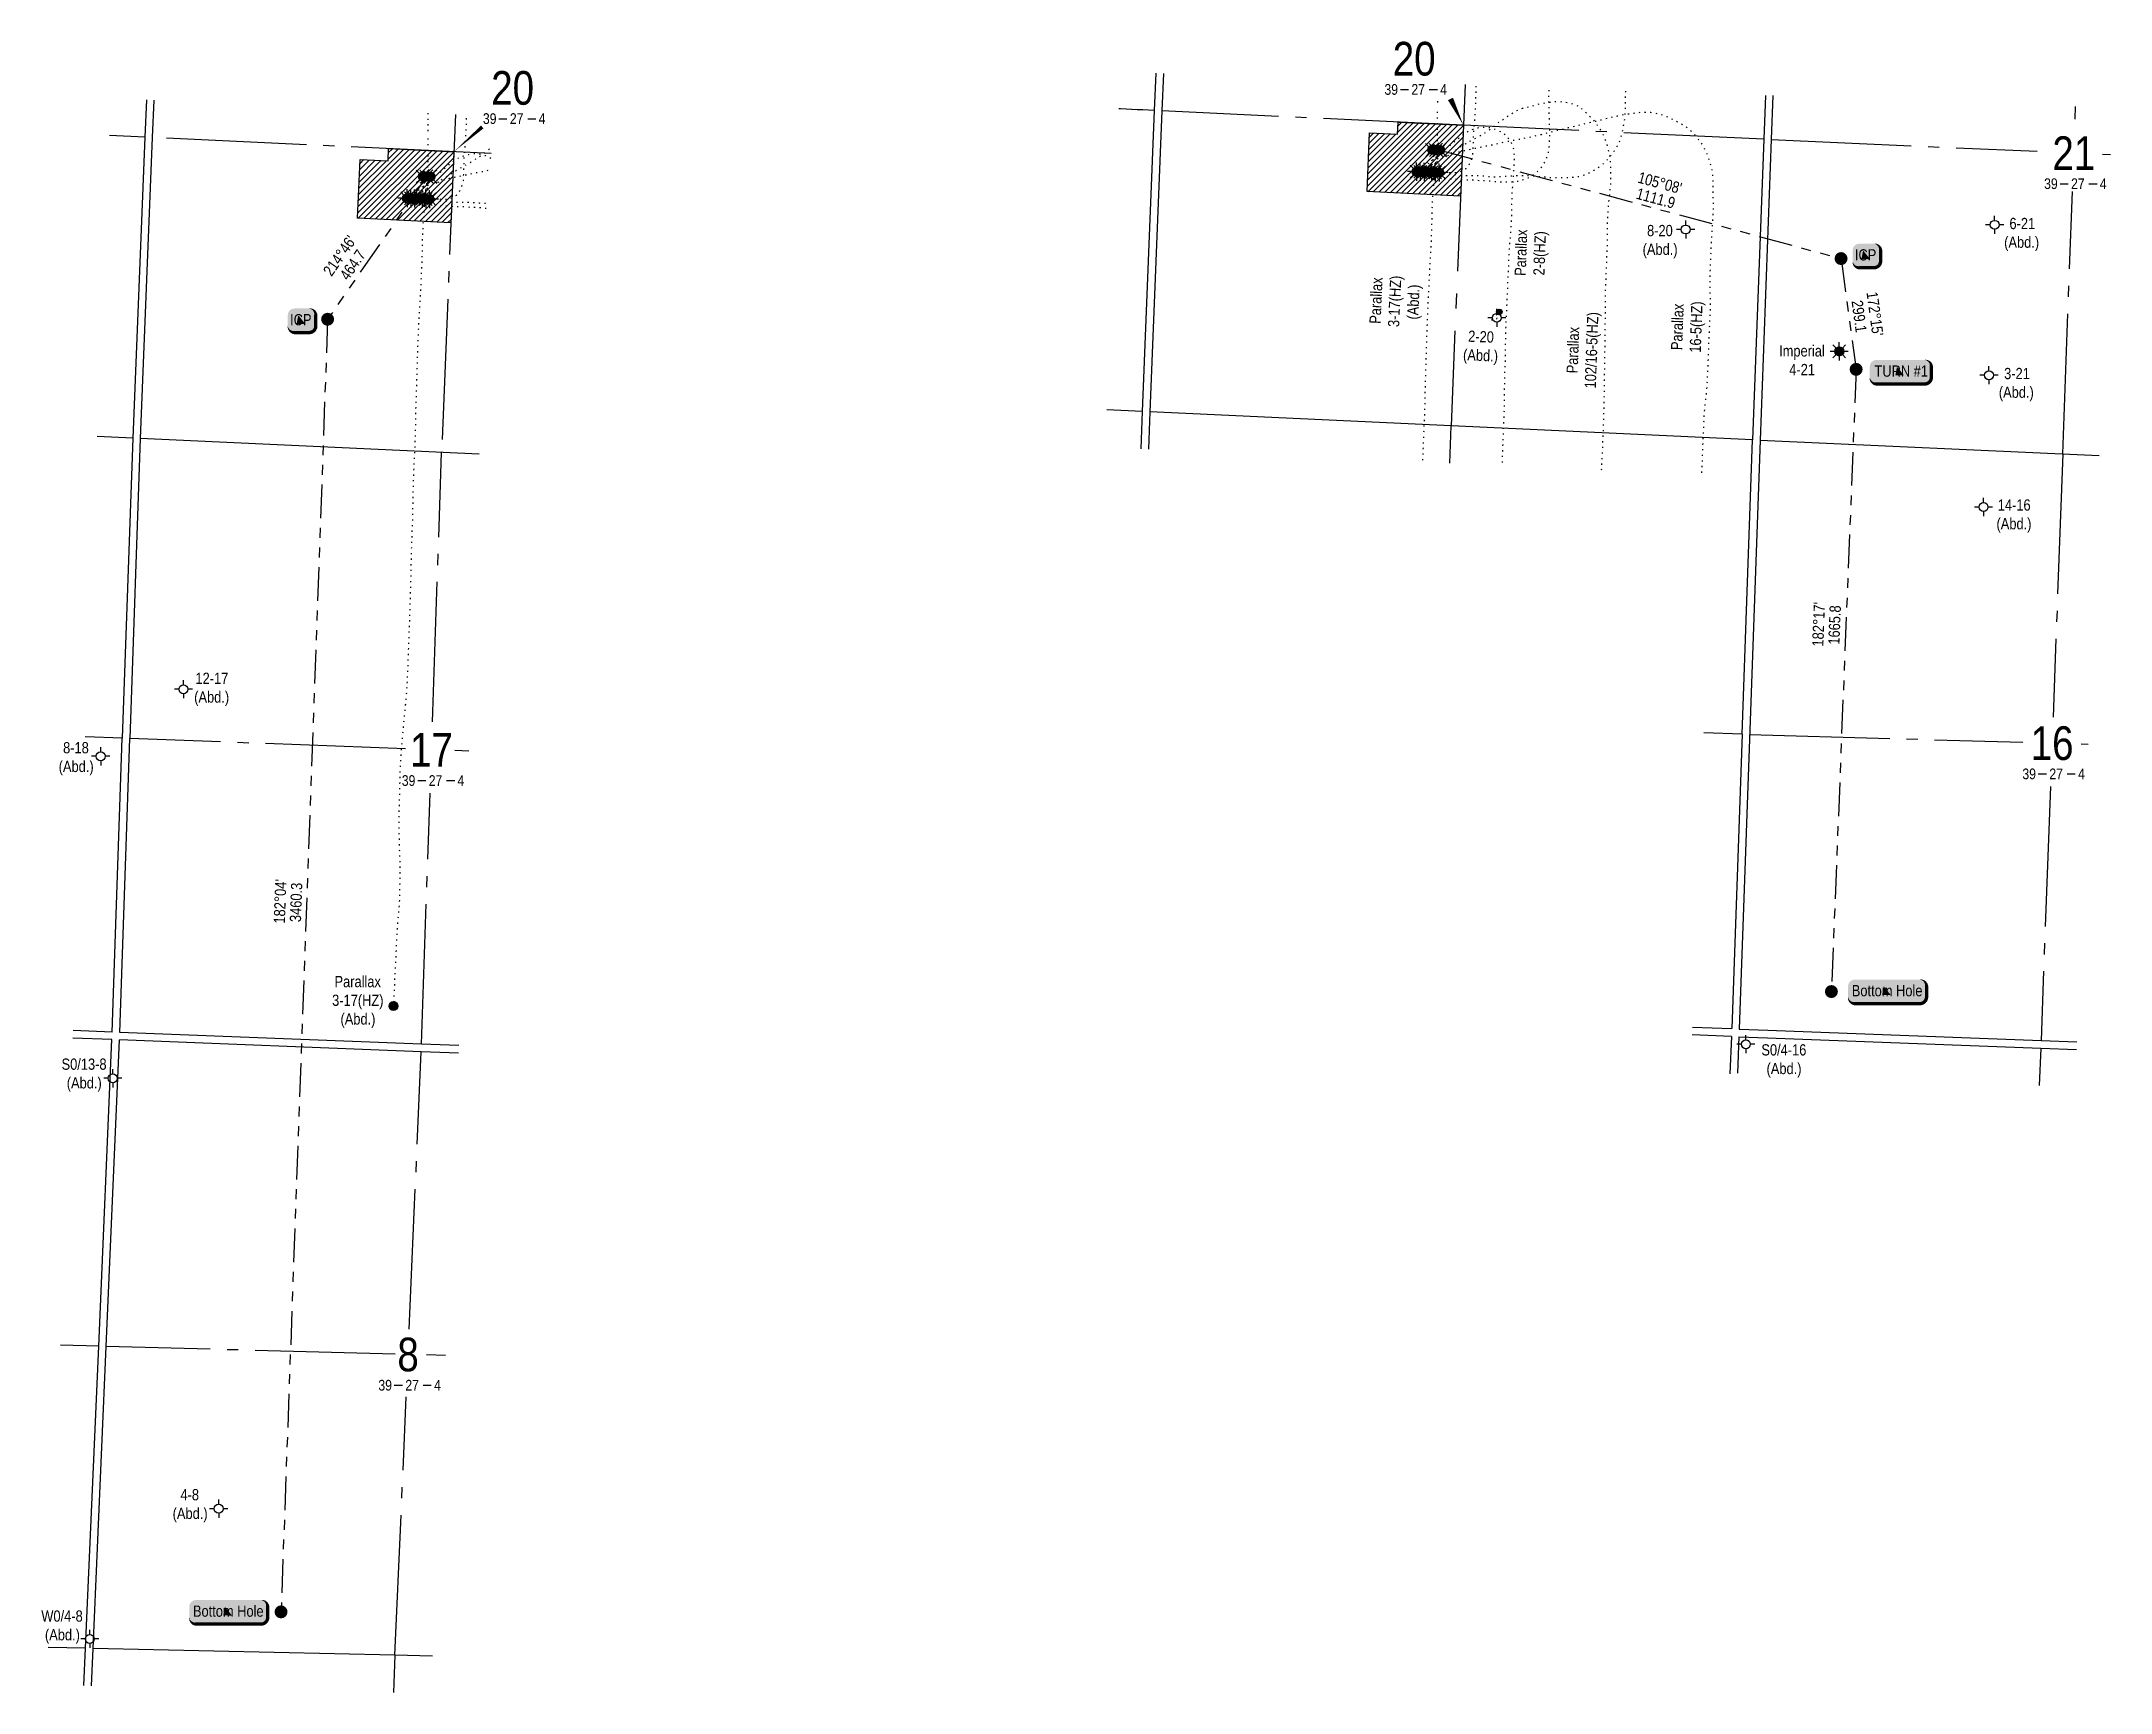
# Model space of a CAD drawing. Extents: x 301137 to 311962, y 5795932 to 5810027.
# Drawn here: x 305202 to 310738, y 5795932 to 5800349 of the extents above; entities that cross this region are included whole.
import ezdxf
from ezdxf.enums import TextEntityAlignment as Align

# ---------------------------------------------------------------- set-up
doc = ezdxf.new("R2010")
doc.units = 0
doc.header["$LTSCALE"] = 5
for name, pattern in [('0', [1, 1, 0]), ('foc-DOT', [1, 0.2, -0.8]), ('foc-DRILLPATH', [14.75, 6, -1.75, 1.75, -1.75, 1.75, -1.75]), ('foc-QUARTERLINE', [33, 25, -3, 2, -3])]:
    doc.linetypes.add(name, pattern=pattern)
for name, color, linetype in [('10', 1, 'Continuous'), ('9', 3, 'Continuous'), ('AS-DRILL', 8, 'foc-DOT'), ('AS-DRILL-T', 8, 'Continuous'), ('C-WS-S', 8, 'Continuous'), ('F-WS-S', 8, 'Continuous'), ('L-BD', 7, 'Continuous'), ('L-MON', 1, 'Continuous'), ('L-QSEC', 8, 'foc-QUARTERLINE'), ('L-SEC', 7, 'Continuous'), ('L-SECLBL', 7, 'Continuous'), ('L-SECQ', 8, 'foc-QUARTERLINE'), ('P-PDRILLPATH', 12, 'foc-DRILLPATH'), ('P-PROPOSED', 10, 'Continuous'), ('P-PROPOSED-EXISTING-H', 59, 'Continuous')]:
    doc.layers.add(name, color=color, linetype=linetype)
doc.styles.add('80', font='ARIALN.TTF', dxfattribs={"height": 10})
doc.styles.add('80L', font='ARIALN.TTF', dxfattribs={"height": 10})
doc.styles.add('SIMPLEX', font='ARIALN.TTF')

msp = doc.modelspace()

# ---------------------------------------------------------------- texts
at = {"layer": 'AS-DRILL-T', "insert": (308756.744, 5799632.342), "char_height": 29.99788, "attachment_point": 1, "rotation": 87.435578, "style": '80L'}
msp.add_mtext_dynamic_manual_height_columns('\\pi-38.019;Parallax\\P\\pi-44.383;3-17(HZ)\\P\\pi-22.099;(Abd.)', width=45.22278, gutter_width=50, heights=[0], dxfattribs=at)
at = {"layer": 'AS-DRILL-T', "insert": (306024.474, 5797849.015), "char_height": 29.99788, "attachment_point": 1, "style": '80L'}
msp.add_mtext_dynamic_manual_height_columns('\\pi-38.019;Parallax\\P\\pi-44.383;3-17(HZ)\\P\\pi-22.099;(Abd.)', width=45.22278, gutter_width=50, heights=[0], dxfattribs=at)
at = {"layer": 'F-WS-S', "char_height": 29.99788, "attachment_point": 1, "style": '80L'}
for s, insert in [('\\pi-17.554;8-20\\P\\pi-29.412;(Abd.)', (309515.663, 5799857.935)), ('\\pi-15.293;6-21\\P\\pi-29.412;(Abd.)', (310482.926, 5799876.909)), ('\\pi-42.928;Imperial\\P\\pi-15.713;4-21', (309894.327, 5799536.104)), ('\\pi-15.222;3-21\\P\\pi-29.412;(Abd.)', (310468.62, 5799475.544)), ('\\pi-25.985;14-16\\P\\pi-29.412;(Abd.)', (310462.368, 5799123.848)), ('\\pi-25.985;12-17\\P\\pi-29.412;(Abd.)', (305640.412, 5798660.271)), ('\\pi-17.626;8-18\\P\\pi-29.412;(Abd.)', (305277.913, 5798474.534)), ('\\pi-43.286;S0/4-16\\P\\pi-29.412;(Abd.)', (309847.185, 5797666.327)), ('\\pi-43.327;S0/13-8\\P\\pi-29.412;(Abd.)', (305299.532, 5797628.115)), ('\\pi-8.5613;4-8\\P\\pi-29.412;(Abd.)', (305582.821, 5796476.431)), ('\\pi-39.071;W0/4-8\\P\\pi-29.412;(Abd.)', (305241.125, 5796151.782))]:
    msp.add_mtext_dynamic_manual_height_columns(s, width=30.59579, gutter_width=50, heights=[0], dxfattribs=dict(at, insert=insert))
for s, width, insert, rotation in [('\\pi-45.332;Parallax\\P\\pi-42.345;2-8(HZ)', 30.59579, (309145, 5799767.623), 88.003886), ('\\pi-38.019;Parallax\\P\\pi-43.226;16-5(HZ)', 45.22278, (309563.355, 5799561.77), 88.003886), ('\\pi-26.869;Parallax\\P\\pi-65.523;102/16-5(HZ)', 67.52156, (309283.349, 5799488.48), 88.003886), ('\\pi-17.759;2-20\\P\\pi-29.412;(Abd.)', 30.59579, (309037.948, 5799574.898), 357.669757)]:
    msp.add_mtext_dynamic_manual_height_columns(s, width=width, gutter_width=50, heights=[0], dxfattribs=dict(at, insert=insert, rotation=rotation))
at = {"layer": 'L-BD', "char_height": 29.99788, "attachment_point": 1, "line_spacing_factor": 0.855, "style": '80L'}
for s, insert, width, rotation in [("\\pi-37.178;105°08' \\P\\pi-30.354;1111.9", (309514.999, 5799990.939), 39.16953, 344.871048), ("\\pi-38.539;214°46' \\P\\pi-22.404;464.7", (305975.859, 5799767.207), 39.16953, 55.238654), ("\\pi-37.178;172°15' \\P\\pi-19.754;299.1", (310119.821, 5799644.364), 39.16953, 277.743253), ("\\pi-37.178;182°17'\\P\\pi-30.354;1665.8 ", (309941.113, 5798768.012), 39.16953, 87.722575), ("\\pi-36.22;182°04'\\P\\pi-30.511;3460.3 ", (305824.965, 5798025.883), 41.0849, 87.93611)]:
    msp.add_mtext(s, dxfattribs=dict(at, insert=insert, width=width, rotation=rotation))

# ---------------------------------------------------------------- blocks, each defined once
blk = doc.blocks.new('GAS')
h = blk.add_hatch(color=255)
h.dxf.hatch_style = 1
edge = h.paths.add_edge_path()
edge.add_arc((0, 0), 0.9, 0, 360)
for p, q in [((-0.81, 0), (-1.62, 0)), ((-0.57, 0.57), (-1.14, 1.14)), ((0, 0.81), (0, 1.62)), ((0.57, 0.57), (1.14, 1.14)), ((1.62, 0), (0.81, 0)), ((-0.57, -0.57), (-1.14, -1.14)), ((0, -0.81), (0, -1.62)), ((1.14, -1.14), (0.57, -0.57))]:
    blk.add_line(p, q)
blk.add_circle((0, 0), 0.8)
blk = doc.blocks.new('WC')
at = {"layer": 'L-MON'}
h = blk.add_hatch(color=255, dxfattribs=at)
h.dxf.hatch_style = 1
edge = h.paths.add_edge_path()
edge.add_arc((0, 0), 0.9, 0, 360)
at = {"layer": 'L-MON', "color": 240, "flags": 128}
for points in [[(-0.62, 0.5), (-1.23, 1.12)], [(0.52, 0.61), (1.13, 1.21)], [(-1.18, -1.18), (-0.56, -0.57)], [(1.16, -1.18), (0.56, -0.57)]]:
    blk.add_lwpolyline(points, dxfattribs=at)
at = {"layer": 'L-MON', "color": 240}
for radius in [0.8, 0.373]:
    blk.add_circle((0, 0), radius, dxfattribs=at)
blk = doc.blocks.new('plbh')
at = {"layer": 'L-MON'}
h = blk.add_hatch(color=255, dxfattribs=at)
h.dxf.hatch_style = 1
edge = h.paths.add_edge_path()
edge.add_arc((0, 0), 1.16, 0, 360)
h = blk.add_hatch(color=256, dxfattribs=at)
h.dxf.hatch_style = 1
h.paths.add_polyline_path([(-0.96, 0, 1), (0.96, 0, 1)])
h.paths.add_polyline_path([(0.91, 0, -1), (-0.91, 0, -1)], flags=16)
h.paths.add_polyline_path([(0.45, 0, -1), (-0.45, 0, -1)], flags=0)
h = blk.add_hatch(color=256, dxfattribs=at)
h.dxf.hatch_style = 1
h.paths.add_polyline_path([(-0.45, 0, 1), (0.45, 0, 1)])
h.paths.add_polyline_path([(0.4, 0, -1), (-0.4, 0, -1)], flags=16)
at = {"layer": 'L-MON', "color": 240}
for radius in [0.96, 0.91, 0.45, 0.4]:
    blk.add_circle((0, 0), radius, dxfattribs=at)
blk = doc.blocks.new('L-SECLBL')
at = {"layer": '9', "color": 7}
for p, q in [((-5.1, -27.8), (-12.3, -27.8)), ((20.7, -27.8), (13.5, -27.8))]:
    blk.add_line(p, q, dxfattribs=at)
at = {"layer": '10', "color": 2, "style": 'SIMPLEX'}
blk.add_attdef('SEC', text='', height=30, dxfattribs=at).set_placement((0, 0), align=Align.MIDDLE)
at = {"layer": '10', "color": 5, "style": '80L'}
blk.add_attdef('TWP', text='', height=9.5, dxfattribs=at).set_placement((-14.4, -27.4), align=Align.MIDDLE_RIGHT)
blk.add_attdef('RGE', text='', height=9.5, dxfattribs=at).set_placement((3.6, -27.4), align=Align.MIDDLE_CENTER)
blk.add_attdef('MER', text='', height=9.5, dxfattribs=at).set_placement((23.2, -27.4), align=Align.MIDDLE_LEFT)
blk = doc.blocks.new('GABD')
for p, q in [((-0.81, 0), (-1.62, 0)), ((0, 0.81), (0, 1.62)), ((1.62, 0), (0.81, 0)), ((0, -0.81), (0, -1.62))]:
    blk.add_line(p, q)
blk.add_circle((0, 0), 0.8)
blk = doc.blocks.new('*U89')
h = blk.add_hatch(color=254)
edge = h.paths.add_edge_path()
edge.add_line((-29, -11.5), (29, -11.5))
edge.add_arc((29, -5.5), 6, 270, 360)
edge.add_line((35, -5.5), (35, 4))
edge.add_arc((29, 4), 6, 0, 90)
edge.add_line((29, 10), (-29, 10))
edge.add_arc((-29, 4), 6, 90, 180)
edge.add_line((-35, 4), (-35, -5.5))
edge.add_arc((-29, -5.5), 6, 180, 270)
at = {"color": 1, "flags": 128}
blk.add_lwpolyline([(-29, -11.5, 3, 3, 0), (29, -11.5, 3, 3, 0.414214), (35, -5.5, 3, 3, 0), (35, 4, 3, 0, 0.414214), (29, 10, 0, 0, 0), (-29, 10, 0, 0, 0.414214), (-35, 4, 0, 0, 0), (-35, -5.5, 0, 3, 0.414214)], format="xyseb", close=True, dxfattribs=at)
blk.add_lwpolyline([(-4.6, -3.7, 0, 10, 0), (0, 0, 5, 5, 0)], format="xyseb", dxfattribs=at)
at = {"color": 1, "style": '80'}
blk.add_attdef('ENTER_TEXT_001', (-36.7, -5), '', height=10, dxfattribs=at)
blk = doc.blocks.new('*U88')
h = blk.add_hatch(color=254)
edge = h.paths.add_edge_path()
edge.add_line((-6.5, -11.5), (6.5, -11.5))
edge.add_arc((6.5, -5.5), 6, 270, 360)
edge.add_line((12.5, -5.5), (12.5, 4))
edge.add_arc((6.5, 4), 6, 0, 90)
edge.add_line((6.5, 10), (-6.5, 10))
edge.add_arc((-6.5, 4), 6, 90, 180)
edge.add_line((-12.5, 4), (-12.5, -5.5))
edge.add_arc((-6.5, -5.5), 6, 180, 270)
at = {"color": 1, "flags": 128}
blk.add_lwpolyline([(-6.5, -11.5, 3, 3, 0), (6.5, -11.5, 3, 3, 0.414214), (12.5, -5.5, 3, 3, 0), (12.5, 4, 3, 0, 0.414214), (6.5, 10, 0, 0, 0), (-6.5, 10, 0, 0, 0.414214), (-12.5, 4, 0, 0, 0), (-12.5, -5.5, 0, 3, 0.414214)], format="xyseb", close=True, dxfattribs=at)
blk.add_lwpolyline([(-4.6, -3.7, 0, 10, 0), (0, 0, 5, 5, 0)], format="xyseb", dxfattribs=at)
at = {"color": 1, "style": '80'}
blk.add_attdef('ENTER_TEXT_001', (-36.7, -5), '', height=10, dxfattribs=at)
blk = doc.blocks.new('*U90')
h = blk.add_hatch(color=254)
edge = h.paths.add_edge_path()
edge.add_line((-21.5, -11.5), (21.5, -11.5))
edge.add_arc((21.5, -5.5), 6, 270, 360)
edge.add_line((27.5, -5.5), (27.5, 4))
edge.add_arc((21.5, 4), 6, 0, 90)
edge.add_line((21.5, 10), (-21.5, 10))
edge.add_arc((-21.5, 4), 6, 90, 180)
edge.add_line((-27.5, 4), (-27.5, -5.5))
edge.add_arc((-21.5, -5.5), 6, 180, 270)
at = {"color": 1, "flags": 128}
blk.add_lwpolyline([(-21.5, -11.5, 3, 3, 0), (21.5, -11.5, 3, 3, 0.414214), (27.5, -5.5, 3, 3, 0), (27.5, 4, 3, 0, 0.414214), (21.5, 10, 0, 0, 0), (-21.5, 10, 0, 0, 0.414214), (-27.5, 4, 0, 0, 0), (-27.5, -5.5, 0, 3, 0.414214)], format="xyseb", close=True, dxfattribs=at)
blk.add_lwpolyline([(-4.6, -3.7, 0, 10, 0), (0, 0, 5, 5, 0)], format="xyseb", dxfattribs=at)
at = {"color": 1, "style": '80'}
blk.add_attdef('ENTER_TEXT_001', (-36.7, -5), '', height=10, dxfattribs=at)
blk = doc.blocks.new('BH-Existing')
at = {"layer": 'AS-DRILL-T'}
h = blk.add_hatch(color=256, dxfattribs=at)
h.dxf.hatch_style = 1
edge = h.paths.add_edge_path()
edge.add_arc((0, 0), 0.5, 0, 360)
blk.add_circle((0, 0), 0.5, dxfattribs=at)

# ---------------------------------------------------------------- hatches: boundary and pattern name
at = {"layer": 'F-WS-S'}
h = msp.add_hatch(color=256, dxfattribs=at)
h.dxf.hatch_style = 1
edge = h.paths.add_edge_path()
edge.add_arc((306144.232, 5797768.384), 12, 0, 360)
at = {"layer": 'P-PROPOSED-EXISTING-H'}
h = msp.add_hatch(dxfattribs=at)
h.set_pattern_fill('ANSI31', color=256, scale=3.499752)
h.set_pattern_definition([(45, (3418.15, -5308.802), (-7.857167858, 7.857167858), [])])
h.paths.add_polyline_path([(308755.611, 5800104.404), (308830.523, 5800100.87), (308831.844, 5800133.34), (309006.637, 5800125.093), (308998.911, 5799935.264), (308749.207, 5799947.046)])
h = msp.add_hatch(dxfattribs=at)
h.set_pattern_fill('ANSI31', color=256, scale=3.499752)
h.set_pattern_definition([(45, (717.203, -5380.026), (-7.857167858, 7.857167858), [])])
h.paths.add_polyline_path([(306054.664, 5800033.18), (306129.576, 5800029.646), (306130.897, 5800062.117), (306305.69, 5800053.869), (306297.965, 5799864.04), (306048.26, 5799875.822)])

# ---------------------------------------------------------------- linework, layer by layer
at = {"ltscale": 3, "flags": 128}
msp.add_lwpolyline([(309752.413, 5798495.394), (309780.271, 5799283.165)], dxfattribs=at)
at = {"layer": 'AS-DRILL', "ltscale": 3, "flags": 128}
for points in [[(308891.447, 5800000.261), (308891.355, 5800000.205), (308891.18, 5800000.091), (308891.028, 5800000.047), (308890.828, 5800000.035), (308890.644, 5799999.953), (308890.437, 5799999.781), (308890.23, 5799999.609), (308890.403, 5799999.672), (308890.934, 5799999.941), (308891.496, 5800000.239), (308892.097, 5800000.506), (308892.76, 5800000.559), (308892.882, 5800000.605), (308893.056, 5800000.718), (308892.898, 5800000.524), (308892.395, 5800000.193), (308891.974, 5799999.93), (308891.668, 5799999.782), (308891.403, 5799999.662), (308891.108, 5799999.544), (308890.844, 5799999.444), (308890.591, 5799999.354), (308890.386, 5799999.242), (308890.325, 5799999.225), (308890.45, 5799999.34), (308890.606, 5799999.494), (308890.773, 5799999.667), (308890.815, 5799999.716), (308891.28, 5800000.098), (308892.097, 5800000.766), (308892.966, 5800001.472), (308893.307, 5800001.749), (308894.975, 5800002.924), (308897.154, 5800004.128), (308899.715, 5800005.378), (308902.565, 5800006.837), (308905.647, 5800008.606), (308909.001, 5800010.675), (308912.644, 5800012.963), (308916.655, 5800015.466), (308920.816, 5800018.194), (308925.205, 5800021.133), (308929.773, 5800024.044), (308934.515, 5800027.029), (308939.372, 5800030.16), (308944.481, 5800033.33), (308950.43, 5800036.757), (308956.934, 5800040.533), (308963.246, 5800044.277), (308969.558, 5800048), (308976.277, 5800052.158), (308983.477, 5800056.596), (308991.179, 5800061.326), (308999.043, 5800066.349), (309006.572, 5800071.235), (309013.34, 5800075.63), (309020.182, 5800079.613), (309027.938, 5800083.68), (309036.416, 5800088.268), (309045.545, 5800093.411), (309054.846, 5800098.838), (309063.911, 5800104.364), (309072.573, 5800110.096), (309080.629, 5800115.931), (309088.404, 5800121.979), (309095.988, 5800128.033), (309103.72, 5800134.012), (309111.381, 5800139.474), (309118.916, 5800144.54), (309126.377, 5800149.489), (309133.839, 5800154.467), (309139.911, 5800158.45), (309141.204, 5800159.28), (309148.835, 5800163.452), (309156.798, 5800166.939), (309165.145, 5800170.002), (309174.009, 5800172.474), (309183.29, 5800174.619), (309192.438, 5800176.929), (309201.341, 5800179.389), (309210.419, 5800181.712), (309220.054, 5800183.683), (309229.988, 5800185.362), (309239.861, 5800186.793), (309249.761, 5800187.893), (309259.541, 5800188.217), (309269.422, 5800187.546), (309279.269, 5800186.296), (309288.831, 5800184.658), (309298.374, 5800182.269), (309307.773, 5800178.785), (309316.286, 5800174.156), (309323.88, 5800168.552), (309330.587, 5800162.523), (309336.474, 5800157.036), (309342.052, 5800151.822), (309347.892, 5800145.888), (309353.799, 5800139.129), (309359.468, 5800131.91), (309364.931, 5800124.55), (309370.235, 5800116.945), (309375.521, 5800108.39), (309380.427, 5800098.829), (309384.81, 5800088.709), (309388.594, 5800078.602), (309391.765, 5800068.45), (309394.428, 5800058.107), (309396.468, 5800048.19), (309398.013, 5800038.402), (309399.115, 5800028.321), (309399.79, 5800018.047), (309399.948, 5800012.917), (309399.997, 5800009.603), (309400.02, 5800007.921), (309400.107, 5800002.764), (309400.237, 5799997.455), (309400.414, 5799992.044), (309400.54, 5799986.635), (309400.422, 5799975.542), (309399.779, 5799964.34), (309398.68, 5799952.485), (309397.333, 5799939.929), (309395.781, 5799926.491), (309394.265, 5799912.18), (309393.105, 5799896.755), (309392.687, 5799888.716), (309392.259, 5799880.407), (309391.81, 5799871.829), (309391.43, 5799863.238), (309391.233, 5799854.459), (309391.206, 5799845.674), (309391.247, 5799836.586), (309391.298, 5799827.487), (309391.305, 5799818.281), (309391.172, 5799809.099), (309390.9, 5799799.703), (309390.575, 5799790.46), (309390.214, 5799781.067), (309390.016, 5799776.322), (309389.817, 5799771.526), (309389.422, 5799762.045), (309389.011, 5799752.645), (309388.608, 5799743.224), (309388.261, 5799733.671), (309387.902, 5799721.817), (309386.779, 5799693.651), (309385.907, 5799674.382), (309385.615, 5799655.09), (309385.741, 5799635.991), (309385.763, 5799616.797), (309385.547, 5799597.411), (309385.353, 5799578.316), (309385.193, 5799559.328), (309384.905, 5799540.136), (309384.597, 5799520.945), (309384.274, 5799501.644), (309384.056, 5799482.449), (309383.804, 5799463.155), (309383.57, 5799444.061), (309383.395, 5799424.964), (309383.113, 5799405.662), (309382.612, 5799386.668), (309382.046, 5799367.787), (309381.48, 5799348.395), (309380.908, 5799329.104), (309380.377, 5799310.112), (309379.745, 5799290.823), (309378.995, 5799271.839), (309378.173, 5799252.558), (309377.255, 5799233.381), (309376.344, 5799214.403), (309375.744, 5799201.87)], [(308921.59, 5799999.071), (308921.592, 5799999.121), (308921.532, 5799999.133), (308921.41, 5799999.088), (308921.28, 5799999.073), (308921.163, 5799999.148), (308921.074, 5799999.182), (308920.914, 5799999.178), (308920.683, 5799999.167), (308920.505, 5799999.214), (308920.375, 5799999.229), (308920.073, 5799999.171), (308919.983, 5799999.185), (308920.198, 5799999.306), (308920.54, 5799999.333), (308920.877, 5799999.269), (308921.209, 5799999.306), (308921.452, 5799999.387), (308921.647, 5799999.489), (308921.739, 5799999.555), (308921.926, 5799999.718), (308922.04, 5799999.824), (308922.072, 5799999.873), (308922.123, 5799999.911), (308922.217, 5800000.007), (308922.302, 5800000.124), (308922.397, 5800000.24), (308922.481, 5800000.357), (308922.566, 5800000.484), (308922.576, 5800000.473), (308922.377, 5800000.241), (308922.054, 5799999.933), (308921.898, 5799999.789), (308921.576, 5799999.482), (308921.288, 5799999.293), (308921.068, 5799999.282), (308920.851, 5799999.371), (308920.751, 5799999.354), (308920.814, 5799999.202), (308920.868, 5799999.03), (308920.842, 5799998.88), (308920.766, 5799998.743), (308920.835, 5799998.701), (308921.151, 5799998.858), (308921.52, 5799999.074), (308921.818, 5799999.282), (308922.008, 5799999.515), (308922.048, 5799999.773), (308922.03, 5800000.074), (308921.982, 5800000.387), (308921.927, 5800000.519), (308921.864, 5800000.441), (308921.917, 5800000.259), (308922.071, 5800000.093), (308922.237, 5799999.996), (308922.395, 5799999.95), (308922.545, 5799999.944), (308922.634, 5799999.92), (308922.64, 5799999.81), (308922.635, 5799999.69), (308922.703, 5799999.647), (308922.653, 5799999.629), (308922.392, 5799999.61), (308922.12, 5799999.58), (308921.96, 5799999.567), (308921.877, 5799999.5), (308921.854, 5799999.421), (308921.892, 5799999.379), (308922.091, 5799999.351), (308922.131, 5799999.35), (308922.856, 5799999.451), (308924.064, 5799999.634), (308925.343, 5799999.833), (308925.605, 5799999.883), (308927.456, 5800000.13), (308929.517, 5800000.369), (308931.796, 5800000.569), (308934.438, 5800000.565), (308937.351, 5800000.34), (308940.533, 5800000.084), (308944.064, 5799999.784), (308948.061, 5799999.386), (308952.448, 5799998.982), (308957.14, 5799998.687), (308961.951, 5799998.627), (308966.537, 5799998.686), (308971.036, 5799998.578), (308975.685, 5799998.234), (308980.44, 5799998.026), (308985.48, 5799998.177), (308990.736, 5799998.75), (308995.904, 5799999.867), (309000.866, 5800001.592), (309005.585, 5800003.767), (309009.927, 5800006.278), (309013.975, 5800009.18), (309017.563, 5800012.621), (309020.332, 5800016.354), (309022.631, 5800020.316), (309024.749, 5800024.545), (309026.649, 5800028.823), (309028.44, 5800033.356), (309030.038, 5800038.106), (309031.338, 5800043.138), (309032.156, 5800048.15), (309032.371, 5800050.553), (309032.525, 5800052.928), (309032.647, 5800055.495), (309032.75, 5800058.364), (309032.88, 5800061.641), (309033.085, 5800065.325), (309033.314, 5800069.349), (309033.513, 5800073.624), (309033.671, 5800078.111), (309033.786, 5800082.81), (309033.885, 5800087.85), (309033.982, 5800092.829), (309034.14, 5800098.337), (309034.382, 5800103.961), (309034.722, 5800110.032), (309035.143, 5800116.12), (309035.694, 5800122.483), (309036.303, 5800129.013), (309036.904, 5800135.634), (309037.432, 5800142.398), (309037.919, 5800149.404), (309038.402, 5800156.56), (309038.869, 5800164.087), (309039.26, 5800171.687), (309039.555, 5800179.421), (309039.819, 5800187.366), (309040.122, 5800195.52), (309040.438, 5800203.783), (309040.727, 5800212.098), (309040.992, 5800220.583), (309041.216, 5800229.03), (309041.308, 5800232.809)], [(308931.365, 5799998.712), (308931.33, 5799998.573), (308931.331, 5799998.353), (308931.412, 5799998.13), (308931.482, 5799997.857), (308931.381, 5799997.591), (308931.158, 5799997.259), (308931.202, 5799996.357), (308931.279, 5799996.014), (308931.246, 5799995.945), (308931.264, 5799995.894), (308931.419, 5799995.768), (308931.553, 5799995.603), (308931.678, 5799995.497), (308931.836, 5799995.431), (308931.896, 5799995.429), (308931.877, 5799995.209), (308931.684, 5799994.867), (308931.484, 5799994.624), (308931.295, 5799994.412), (308931.171, 5799994.307), (308931.078, 5799994.23), (308930.909, 5799993.997), (308930.898, 5799993.967), (308930.593, 5799993.109), (308930.246, 5799991.651), (308930.133, 5799991.075), (308930, 5799989.99), (308929.967, 5799988.15), (308930.053, 5799986.265), (308930.13, 5799984.421), (308930.175, 5799982.778), (308930.192, 5799981.676), (308930.214, 5799981.225), (308930.258, 5799981.073), (308930.312, 5799980.911), (308930.385, 5799980.738), (308930.498, 5799980.573), (308930.611, 5799980.379), (308930.723, 5799980.174), (308930.826, 5799979.99), (308930.949, 5799979.815), (308931.073, 5799979.67), (308931.241, 5799979.603), (308931.251, 5799979.603), (308931.853, 5799979.649), (308932.989, 5799979.775), (308934.518, 5799979.984), (308936.372, 5799980.311), (308938.6, 5799980.724), (308941.136, 5799981.074), (308943.915, 5799981.264), (308946.742, 5799981.383), (308949.561, 5799981.571), (308952.74, 5799981.726), (308956.523, 5799981.737), (308960.926, 5799981.483), (308965.866, 5799981.147), (308971.031, 5799980.933), (308976.561, 5799980.815), (308982.786, 5799980.589), (308989.623, 5799980.129), (308996.708, 5799979.628), (309003.745, 5799979.18), (309010.531, 5799978.962), (309017.002, 5799978.867), (309023.334, 5799978.796), (309029.346, 5799978.739), (309035.427, 5799978.399), (309042.074, 5799977.706), (309049.343, 5799977.038), (309056.678, 5799976.768), (309063.771, 5799976.738), (309070.509, 5799976.562), (309077.26, 5799975.955), (309083.819, 5799975.056), (309090.29, 5799974.209), (309096.966, 5799973.475), (309103.715, 5799973.069), (309110.415, 5799973.204), (309117.031, 5799973.483), (309123.536, 5799973.496), (309129.918, 5799973.434), (309136.19, 5799973.627), (309142.571, 5799974.035), (309149.03, 5799974.66), (309155.496, 5799975.706), (309161.733, 5799977.311), (309167.585, 5799979.271), (309173.529, 5799981.538), (309179.646, 5799984.148), (309185.483, 5799986.99), (309190.878, 5799990.059), (309195.679, 5799993.312), (309200.155, 5799996.918), (309204.895, 5800001.143), (309209.7, 5800005.737), (309214.139, 5800010.435), (309218.246, 5800015.606), (309222.042, 5800021.531), (309225.533, 5800028.077), (309228.865, 5800035.141), (309231.655, 5800042.196), (309233.766, 5800049.277), (309235.276, 5800056.333), (309236.265, 5800062.878), (309236.617, 5800065.967), (309236.921, 5800069.087), (309237.173, 5800072.439), (309237.354, 5800076.005), (309237.45, 5800079.944), (309237.488, 5800084.195), (309237.561, 5800088.585), (309237.685, 5800093.244), (309237.789, 5800098.153), (309237.881, 5800103.263), (309237.903, 5800108.646), (309237.836, 5800114.293), (309237.673, 5800120.033), (309237.419, 5800126.028), (309237.142, 5800132.183), (309236.865, 5800138.578), (309236.606, 5800145.213), (309236.388, 5800152.097), (309236.19, 5800159.25), (309235.992, 5800166.383), (309235.767, 5800173.867), (309235.55, 5800181.541), (309235.391, 5800189.433), (309235.374, 5800197.339), (309235.499, 5800205.58), (309235.745, 5800213.826), (309236.1, 5800222.318), (309236.25, 5800225.717)], [(308941.483, 5799998.265), (308941.344, 5799998.301), (308941.306, 5799998.352), (308941.588, 5799998.411), (308941.91, 5799998.458), (308942.132, 5799998.5), (308942.347, 5799998.611), (308942.639, 5799998.67), (308943.067, 5799998.593), (308943.603, 5799998.482), (308944.107, 5799998.321), (308944.363, 5799998.221), (308944.428, 5799998.359), (308944.58, 5799998.653), (308944.731, 5799998.937), (308944.949, 5799999.139), (308945.063, 5799999.234), (308945.018, 5799999.366), (308945.017, 5799999.587), (308945.041, 5799999.696), (308945.116, 5799999.813), (308945.21, 5799999.909), (308945.262, 5799999.947), (308945.294, 5800000.006), (308945.318, 5800000.095), (308945.42, 5800000.151), (308945.43, 5800000.151), (308945.853, 5799999.984), (308946.804, 5799999.466), (308947.658, 5799999.062), (308948.31, 5799998.846), (308950.271, 5799998.328), (308952.617, 5799997.685), (308955.176, 5799996.833), (308957.958, 5799995.833), (308961.044, 5799994.92), (308964.52, 5799994.253), (308968.337, 5799993.842), (308972.348, 5799993.533), (308976.618, 5799993.214), (308981.136, 5799993.076), (308985.69, 5799993.096), (308990.129, 5799992.991), (308994.594, 5799992.534), (308999.395, 5799991.724), (309004.954, 5799991.074), (309011.452, 5799990.657), (309019.002, 5799990.279), (309027.265, 5799989.962), (309035.367, 5799989.862), (309042.733, 5799990.132), (309049.832, 5799990.221), (309057.296, 5799989.686), (309065.38, 5799988.896), (309074.119, 5799987.951), (309083.195, 5799987.172), (309091.968, 5799987.085), (309100.484, 5799987.59), (309109.551, 5799988.122), (309119.012, 5799988.479), (309128.227, 5799988.955), (309137.391, 5799989.634), (309146.543, 5799990.033), (309155.405, 5799990.183), (309163.656, 5799990.307), (309171.536, 5799990.426), (309179.059, 5799990.369), (309186.399, 5799989.979), (309193.974, 5799989.2), (309201.802, 5799988.26), (309209.841, 5799987.572), (309217.967, 5799987.091), (309226.081, 5799986.53), (309234.362, 5799985.642), (309243.216, 5799984.822), (309252.021, 5799984.544), (309260.498, 5799984.57), (309268.598, 5799984.68), (309276.633, 5799984.923), (309284.85, 5799985.208), (309293.079, 5799985.524), (309301.676, 5799986.075), (309310.259, 5799987.006), (309318.472, 5799988.433), (309326.126, 5799990.442), (309333.395, 5799993.077), (309340.543, 5799996.187), (309347.464, 5799999.626), (309353.917, 5800003.384), (309360.613, 5800007.473), (309367.497, 5800011.744), (309374.163, 5800016.344), (309380.332, 5800021.264), (309386.014, 5800026.533), (309391.15, 5800031.914), (309396.176, 5800037.56), (309401.288, 5800043.592), (309406.023, 5800049.71), (309410.348, 5800055.833), (309414.533, 5800062.213), (309418.52, 5800068.92), (309422.095, 5800075.814), (309425.351, 5800083.26), (309428.051, 5800090.799), (309430.294, 5800098.676), (309432.024, 5800106.263), (309433.417, 5800113.383), (309434.76, 5800120.285), (309435.496, 5800123.979), (309436.272, 5800127.901), (309437.092, 5800132.192), (309437.819, 5800136.666), (309438.468, 5800141.454), (309438.97, 5800146.297), (309439.35, 5800151.366), (309439.655, 5800156.548), (309439.908, 5800161.921), (309440.102, 5800167.338), (309440.243, 5800172.956), (309440.371, 5800178.715), (309440.495, 5800184.634), (309440.624, 5800190.433), (309440.743, 5800196.733), (309440.903, 5800203.312), (309441.06, 5800209.83), (309441.129, 5800216.402), (309441.131, 5800218.262)], [(306220.643, 5799927.847), (306220.645, 5799927.897), (306220.586, 5799927.91), (306220.464, 5799927.864), (306220.333, 5799927.85), (306220.216, 5799927.924), (306220.127, 5799927.958), (306219.967, 5799927.954), (306219.736, 5799927.943), (306219.558, 5799927.99), (306219.428, 5799928.005), (306219.126, 5799927.947), (306219.036, 5799927.961), (306219.251, 5799928.082), (306219.593, 5799928.109), (306219.93, 5799928.046), (306220.262, 5799928.083), (306220.505, 5799928.163), (306220.7, 5799928.265), (306220.792, 5799928.332), (306220.979, 5799928.495), (306221.093, 5799928.6), (306221.125, 5799928.649), (306221.177, 5799928.687), (306221.27, 5799928.783), (306221.355, 5799928.9), (306221.45, 5799929.016), (306221.534, 5799929.133), (306221.62, 5799929.26), (306221.629, 5799929.249), (306221.43, 5799929.017), (306221.107, 5799928.71), (306220.952, 5799928.566), (306220.629, 5799928.258), (306220.342, 5799928.069), (306220.121, 5799928.058), (306219.904, 5799928.147), (306219.804, 5799928.131), (306219.868, 5799927.978), (306219.921, 5799927.806), (306219.895, 5799927.657), (306219.82, 5799927.52), (306219.888, 5799927.477), (306220.204, 5799927.634), (306220.573, 5799927.85), (306220.872, 5799928.058), (306221.061, 5799928.291), (306221.101, 5799928.55), (306221.083, 5799928.851), (306221.035, 5799929.163), (306220.98, 5799929.295), (306220.917, 5799929.217), (306220.97, 5799929.035), (306221.124, 5799928.869), (306221.29, 5799928.772), (306221.448, 5799928.726), (306221.598, 5799928.72), (306221.687, 5799928.697), (306221.693, 5799928.586), (306221.688, 5799928.467), (306221.757, 5799928.424), (306221.706, 5799928.406), (306221.445, 5799928.386), (306221.174, 5799928.357), (306221.013, 5799928.343), (306220.93, 5799928.276), (306220.907, 5799928.197), (306220.945, 5799928.156), (306221.144, 5799928.128), (306221.184, 5799928.126), (306221.909, 5799928.228), (306223.117, 5799928.41), (306224.396, 5799928.61), (306224.658, 5799928.659), (306226.509, 5799928.906), (306228.57, 5799929.145), (306230.849, 5799929.345), (306233.491, 5799929.341), (306236.404, 5799929.116), (306239.586, 5799928.86), (306243.117, 5799928.56), (306247.114, 5799928.162), (306251.501, 5799927.759), (306256.193, 5799927.463), (306261.004, 5799927.403), (306265.59, 5799927.462), (306270.089, 5799927.354), (306274.738, 5799927.011), (306279.494, 5799926.803), (306284.533, 5799926.954), (306289.789, 5799927.527), (306294.957, 5799928.643), (306299.919, 5799930.369), (306304.638, 5799932.544), (306308.98, 5799935.054), (306313.028, 5799937.956), (306316.616, 5799941.397), (306319.386, 5799945.13), (306321.684, 5799949.092), (306323.802, 5799953.322), (306325.702, 5799957.6), (306327.493, 5799962.132), (306329.091, 5799966.882), (306330.391, 5799971.915), (306331.209, 5799976.926), (306331.425, 5799979.329), (306331.579, 5799981.705), (306331.7, 5799984.272), (306331.803, 5799987.14), (306331.933, 5799990.417), (306332.138, 5799994.101), (306332.367, 5799998.125), (306332.566, 5800002.4), (306332.724, 5800006.887), (306332.839, 5800011.586), (306332.938, 5800016.626), (306333.035, 5800021.606), (306333.193, 5800027.113), (306333.435, 5800032.738), (306333.775, 5800038.808), (306334.196, 5800044.896), (306334.747, 5800051.259), (306335.356, 5800057.79), (306335.958, 5800064.411), (306336.485, 5800071.174), (306336.972, 5800078.18), (306337.455, 5800085.336), (306337.923, 5800092.863), (306338.313, 5800100.463), (306338.609, 5800108.197), (306338.873, 5800116.142), (306339.175, 5800124.296), (306339.491, 5800132.559), (306339.78, 5800140.874), (306340.045, 5800149.359), (306340.124, 5800152.335)], [(306236.218, 5800157.239), (306236.197, 5800145.736), (306236.156, 5800126.733), (306236.043, 5800105.423)], [(308936.969, 5800160.444), (308936.877, 5800120.866), (308936.778, 5800101.664), (308936.143, 5800082.575), (308935.063, 5800063.602), (308933.675, 5800044.452), (308932.052, 5800025.422), (308930.231, 5800006.209), (308928.389, 5799987.197), (308926.674, 5799967.879), (308925.21, 5799948.832), (308923.906, 5799929.779), (308922.908, 5799910.613), (308922.286, 5799891.323), (308921.923, 5799872.022), (308920.906, 5799833.642), (308920.141, 5799815.058), (308919.292, 5799795.877), (308918.36, 5799776.598), (308917.336, 5799757.534), (308916.271, 5799738.461), (308915.211, 5799718.988), (308914.213, 5799699.822), (308913.198, 5799680.747), (308912.24, 5799661.57), (308911.385, 5799642.489), (308910.569, 5799623.116), (308909.859, 5799604.13), (308909.16, 5799584.942), (308908.475, 5799565.854), (308907.856, 5799546.664), (308907.29, 5799527.271), (308906.757, 5799507.977), (308905.486, 5799469.507), (308904.777, 5799450.32), (308904.245, 5799431.026), (308903.936, 5799411.833), (308903.615, 5799392.331), (308903.193, 5799373.042), (308902.664, 5799353.848), (308901.867, 5799334.465), (308900.066, 5799296.006), (308899.252, 5799276.923), (308898.479, 5799257.639), (308897.845, 5799238.559), (308897.417, 5799224.107)], [(308901.446, 5799999.856), (308901.484, 5799999.795), (308901.53, 5799999.703), (308901.547, 5799999.612), (308901.572, 5799999.501), (308901.422, 5799999.237), (308901.215, 5799998.814), (308901.333, 5799998.5), (308901.418, 5799998.626), (308901.183, 5799999.016), (308900.836, 5799999.36), (308900.578, 5799999.67), (308900.365, 5800000.089), (308900.063, 5800000.801), (308899.987, 5800001.665), (308900.356, 5800002.411), (308900.871, 5800003.011), (308901.018, 5800003.185), (308901.229, 5800003.477), (308901.369, 5800003.722), (308901.523, 5800004.086), (308901.568, 5800004.465), (308901.563, 5800004.575), (308901.466, 5800005.409), (308901.324, 5800006.646), (308901.312, 5800006.826), (308901.351, 5800008.846), (308901.734, 5800011.193), (308902.257, 5800013.544), (308902.942, 5800015.918), (308903.929, 5800018.371), (308905.276, 5800020.79), (308907.3, 5800023.141), (308910.11, 5800025.372), (308913.498, 5800027.29), (308917.35, 5800029.049), (308921.691, 5800030.768), (308926.559, 5800032.377), (308932.137, 5800034.008), (308938.275, 5800035.637), (308945.022, 5800037.442), (308952.372, 5800039.603), (308960.024, 5800042.043), (308968.183, 5800044.912), (308976.932, 5800048.269), (308986.442, 5800051.656), (308994.779, 5800053.969), (308997.163, 5800054.525), (309008.309, 5800057.016), (309019.051, 5800059.404), (309029.715, 5800061.584), (309040.357, 5800063.726), (309050.523, 5800065.966), (309060.896, 5800068.147), (309071.843, 5800070.137), (309083.133, 5800072.232), (309094.715, 5800074.847), (309106.308, 5800077.751), (309117.697, 5800080.323), (309128.567, 5800082.395), (309139.455, 5800084.417), (309150.525, 5800086.501), (309161.476, 5800088.61), (309172.369, 5800090.771), (309183.172, 5800092.946), (309194.012, 5800095.27), (309204.709, 5800097.789), (309215.288, 5800100.353), (309225.883, 5800102.827), (309236.163, 5800105.432), (309246.243, 5800108.276), (309256.034, 5800110.932), (309265.925, 5800113.303), (309276.527, 5800115.686), (309287.578, 5800118.301), (309298.011, 5800120.991), (309308.422, 5800123.602), (309319.105, 5800126.021), (309329.946, 5800128.395), (309340.866, 5800130.986), (309351.98, 5800133.649), (309362.774, 5800136.104), (309373.799, 5800138.821), (309384.965, 5800141.792), (309396.026, 5800144.677), (309407.389, 5800147.32), (309418.77, 5800149.672), (309430.07, 5800152.008), (309438.987, 5800153.797), (309441.376, 5800154.233), (309452.43, 5800155.917), (309463.434, 5800157.334), (309474.358, 5800158.753), (309485.438, 5800159.827), (309496.388, 5800160.144), (309507.258, 5800159.435), (309518.238, 5800157.73), (309529.221, 5800155.324), (309539.917, 5800152.25), (309550.311, 5800148.347), (309559.854, 5800143.957), (309568.74, 5800139.392), (309577.713, 5800134.755), (309586.953, 5800130.026), (309596.102, 5800125.032), (309605.289, 5800118.965), (309613.999, 5800111.705), (309621.95, 5800103.756), (309629.283, 5800095.34), (309636.09, 5800086.535), (309642.283, 5800077.634), (309648.125, 5800068.197), (309653.303, 5800058.425), (309657.947, 5800048.335), (309661.987, 5800038.118), (309665.525, 5800027.631), (309668.565, 5800016.693), (309670.972, 5800005.18), (309672.704, 5799993.553), (309673.845, 5799981.89), (309674.367, 5799970.301), (309674.379, 5799964.516), (309674.271, 5799958.737), (309674.186, 5799955.087), (309674.142, 5799952.948), (309674.073, 5799946.906), (309674.132, 5799940.549), (309674.283, 5799933.728), (309674.485, 5799926.686), (309674.65, 5799919.464), (309674.778, 5799912.064), (309674.809, 5799904.487), (309674.694, 5799896.766), (309674.422, 5799888.881), (309674.05, 5799881), (309673.629, 5799873.111), (309673.17, 5799865.044), (309672.677, 5799856.887), (309672.15, 5799848.622), (309671.579, 5799840.249), (309671.031, 5799831.685), (309670.521, 5799823.099), (309670.042, 5799814.511), (309669.59, 5799805.863), (309669.121, 5799797.045), (309668.667, 5799788.087), (309668.208, 5799779.009), (309667.747, 5799769.86), (309667.318, 5799760.771), (309666.947, 5799751.389), (309666.646, 5799742.014), (309666.564, 5799738.925), (309666.454, 5799732.845), (309666.358, 5799723.332), (309666.296, 5799713.898), (309666.259, 5799704.353), (309666.261, 5799694.776), (309666.44, 5799674.494), (309666.812, 5799655.296), (309666.762, 5799636.305), (309666.06, 5799617.019), (309665.243, 5799598.138), (309664.388, 5799578.757), (309663.546, 5799559.477), (309662.777, 5799540.294), (309662.065, 5799521.008), (309661.303, 5799501.725), (309660.575, 5799482.54), (309659.771, 5799463.468), (309658.921, 5799444.488), (309657.853, 5799425.317), (309656.147, 5799406.201), (309654.096, 5799387.208), (309652.005, 5799368.227), (309650.374, 5799348.998), (309649.458, 5799330.131), (309648.674, 5799311.048), (309647.6, 5799288.675), (309646.782, 5799269.493), (309645.353, 5799231.323), (309644.627, 5799212.438), (309643.877, 5799192.954), (309643.731, 5799189.412)], [(306236.022, 5800089.22), (306235.93, 5800049.642), (306235.831, 5800030.441), (306235.196, 5800011.351), (306234.116, 5799992.379), (306232.728, 5799973.229), (306231.105, 5799954.198), (306229.284, 5799934.985), (306227.442, 5799915.973), (306225.727, 5799896.655), (306224.263, 5799877.608), (306222.96, 5799858.555), (306221.961, 5799839.389), (306221.339, 5799820.099), (306220.976, 5799800.798), (306219.959, 5799762.419), (306219.194, 5799743.834), (306218.345, 5799724.653), (306217.413, 5799705.375), (306216.389, 5799686.31), (306215.324, 5799667.237), (306214.264, 5799647.764), (306213.266, 5799628.599), (306212.252, 5799609.524), (306211.293, 5799590.347), (306210.438, 5799571.266), (306209.622, 5799551.893), (306208.912, 5799532.906), (306208.213, 5799513.719), (306207.528, 5799494.631), (306206.91, 5799475.44), (306206.343, 5799456.047), (306205.81, 5799436.753), (306204.539, 5799398.283), (306203.83, 5799379.097), (306203.298, 5799359.802), (306202.989, 5799340.61), (306202.668, 5799321.107), (306202.246, 5799301.819), (306201.717, 5799282.625), (306200.921, 5799263.241), (306199.12, 5799224.782), (306198.305, 5799205.699), (306197.532, 5799186.415), (306196.898, 5799167.335), (306196.329, 5799148.143), (306195.872, 5799128.745), (306195.514, 5799109.555), (306195.179, 5799090.453), (306194.784, 5799071.364), (306194.196, 5799052.172), (306193.403, 5799032.888), (306192.664, 5799013.702), (306191.998, 5798994.314), (306191.477, 5798975.319), (306191.142, 5798956.228), (306190.854, 5798937.034), (306190.489, 5798917.934), (306189.91, 5798898.741), (306189.305, 5798879.65), (306188.73, 5798860.558), (306188.212, 5798841.364), (306187.629, 5798822.072), (306186.907, 5798802.795), (306186.162, 5798783.71), (306185.373, 5798764.526), (306184.679, 5798745.438), (306184.036, 5798726.149), (306183.281, 5798707.064), (306182.541, 5798688.078), (306181.906, 5798668.988), (306181.163, 5798649.703), (306180.223, 5798630.725), (306179.088, 5798611.655), (306177.591, 5798592.519), (306175.774, 5798573.406), (306173.852, 5798554.397), (306171.932, 5798535.198), (306170.143, 5798515.783), (306168.46, 5798496.755), (306166.827, 5798477.725), (306165.354, 5798458.688), (306164.022, 5798439.436), (306162.822, 5798420.468), (306161.777, 5798401.395), (306161.102, 5798382.306), (306160.708, 5798363.217), (306160.233, 5798344.121), (306159.738, 5798325.026), (306159.333, 5798305.937), (306158.855, 5798286.741), (306158.534, 5798267.739), (306158.511, 5798248.444), (306158.777, 5798229.349), (306159.183, 5798210.248), (306159.645, 5798191.055), (306160.277, 5798171.865), (306160.967, 5798152.883), (306161.327, 5798133.383), (306161.168, 5798114.184), (306160.776, 5798094.895), (306160.549, 5798075.489), (306160.163, 5798056.099), (306159.216, 5798037.222), (306157.595, 5798017.991), (306155.842, 5797998.975), (306154.46, 5797980.225), (306153.324, 5797961.355), (306152.328, 5797942.49), (306151.321, 5797923.615), (306150.381, 5797904.637), (306149.434, 5797885.259), (306148.476, 5797866.082), (306147.577, 5797846.903), (306146.723, 5797827.822), (306145.962, 5797808.837), (306144.598, 5797776.366), (306144.232, 5797768.384)], [(308881.497, 5800000.669), (308881.53, 5800000.758), (308881.546, 5800000.907), (308881.508, 5800000.959), (308881.441, 5800001.021), (308881.351, 5800001.035), (308881.286, 5800000.917), (308881.209, 5800000.73), (308881.151, 5800000.533), (308881.122, 5800000.313), (308881.074, 5800000.105), (308880.977, 5799999.919), (308880.899, 5799999.732), (308880.945, 5799999.61), (308881.123, 5799999.823), (308881.419, 5800000.232), (308881.711, 5800000.53), (308881.9, 5800000.733), (308882.036, 5800000.898), (308882.123, 5800001.074), (308882.21, 5800001.251), (308882.397, 5800001.414), (308882.602, 5800001.536), (308882.755, 5800001.61), (308882.849, 5800001.706), (308882.965, 5800001.852), (308883.08, 5800001.987), (308883.167, 5800002.154), (308883.234, 5800002.342), (308883.293, 5800002.559), (308883.345, 5800002.617), (308883.418, 5800002.434), (308883.467, 5800002.162), (308883.443, 5800001.803), (308883.419, 5800001.454), (308883.416, 5800001.133), (308883.384, 5800000.825), (308883.38, 5800000.474), (308883.49, 5800000.2), (308883.855, 5800000.075), (308884.427, 5800000.113), (308884.958, 5800000.392), (308885.072, 5800000.488), (308885.818, 5800001.139), (308886.67, 5800001.916), (308887.576, 5800002.83), (308888.42, 5800003.658), (308888.71, 5800003.916), (308890.09, 5800005.163), (308891.652, 5800006.452), (308893.664, 5800007.984), (308896.196, 5800009.755), (308899.094, 5800011.672), (308902.506, 5800013.939), (308906.064, 5800016.35), (308909.546, 5800018.894), (308913.218, 5800021.911), (308917.281, 5800025.463), (308921.825, 5800029.517), (308925.926, 5800033.277), (308926.757, 5800034.055), (308931.949, 5800038.803), (308936.967, 5800043.218), (308941.875, 5800047.387), (308946.85, 5800051.474), (308951.669, 5800055.416), (308956.601, 5800059.434), (308961.768, 5800063.563), (308966.926, 5800067.482), (308972.188, 5800071.487), (308977.372, 5800075.806), (308982.585, 5800080.333), (308987.714, 5800084.784), (308992.727, 5800089.309), (308997.904, 5800093.958), (309003.157, 5800098.253), (309007.766, 5800101.683), (309008.641, 5800102.309), (309014.379, 5800105.935), (309020.376, 5800109.041), (309026.646, 5800111.725), (309033.078, 5800114.203), (309039.469, 5800116.392), (309045.761, 5800118.094), (309052.205, 5800119.331), (309058.774, 5800119.952), (309065.299, 5800119.974), (309071.894, 5800119.463), (309078.544, 5800118.34), (309085.002, 5800116.644), (309091.094, 5800114.562), (309096.949, 5800112.068), (309102.294, 5800109.546), (309107.543, 5800106.916), (309112.999, 5800103.408), (309118.199, 5800099.03), (309122.866, 5800094.302), (309127.238, 5800089.216), (309131.261, 5800083.653), (309134.639, 5800077.706), (309137.411, 5800071.382), (309139.615, 5800064.86), (309141.111, 5800058.146), (309141.909, 5800051.51), (309142.23, 5800045.183), (309142.304, 5800041.997), (309142.367, 5800038.783), (309142.42, 5800036.569), (309142.443, 5800035.377), (309142.539, 5800031.731), (309142.57, 5800027.717), (309142.414, 5800023.26), (309142.031, 5800018.642), (309141.549, 5800013.777), (309141.083, 5800008.822), (309140.686, 5800003.584), (309140.401, 5799998.161), (309140.163, 5799992.647), (309139.961, 5799987.031), (309139.691, 5799981.208), (309139.288, 5799975.319), (309138.719, 5799969.258), (309138.063, 5799963.059), (309137.4, 5799956.651), (309136.457, 5799943.178), (309136.224, 5799936.022), (309136.113, 5799928.662), (309135.994, 5799921.081), (309135.835, 5799913.272), (309135.665, 5799905.423), (309135.486, 5799897.344), (309135.264, 5799889.197), (309134.995, 5799880.882), (309134.631, 5799872.41), (309134.185, 5799863.662), (309133.686, 5799854.835), (309133.141, 5799846.12), (309132.55, 5799837.247), (309131.922, 5799828.196), (309131.221, 5799819.047), (309130.5, 5799809.919), (309129.797, 5799800.74), (309129.138, 5799791.41), (309128.594, 5799782.215), (309128.101, 5799772.788), (309127.731, 5799764.927), (309127.659, 5799763.378), (309127.288, 5799753.986), (309126.9, 5799744.425), (309126.466, 5799734.955), (309125.651, 5799717.375), (309124.787, 5799698.296), (309123.961, 5799678.914), (309123.131, 5799659.934), (309122.296, 5799640.853), (309121.474, 5799621.572), (309120.482, 5799599.496), (309119.643, 5799580.315), (309119.053, 5799561.325), (309118.801, 5799542.031), (309118.761, 5799523.039), (309118.476, 5799503.937), (309117.774, 5799484.651), (309117.102, 5799465.364), (309116.568, 5799446.281), (309116.231, 5799426.881), (309116.173, 5799407.69), (309116.101, 5799388.389), (309115.826, 5799369.286), (309115.02, 5799350.415), (309114.008, 5799331.141), (309113.296, 5799311.855), (309112.648, 5799292.667), (309112.003, 5799273.579), (309111.295, 5799254.393), (309110.633, 5799235.106), (309110.017, 5799215.727), (309109.972, 5799214.226)], [(306180.55, 5799929.445), (306180.583, 5799929.534), (306180.599, 5799929.683), (306180.561, 5799929.735), (306180.494, 5799929.798), (306180.404, 5799929.811), (306180.34, 5799929.694), (306180.262, 5799929.507), (306180.204, 5799929.309), (306180.176, 5799929.09), (306180.127, 5799928.882), (306180.03, 5799928.695), (306179.952, 5799928.508), (306179.998, 5799928.386), (306180.176, 5799928.599), (306180.473, 5799929.008), (306180.765, 5799929.307), (306180.953, 5799929.509), (306181.089, 5799929.674), (306181.176, 5799929.851), (306181.263, 5799930.027), (306181.45, 5799930.19), (306181.655, 5799930.312), (306181.808, 5799930.386), (306181.902, 5799930.483), (306182.018, 5799930.628), (306182.133, 5799930.764), (306182.22, 5799930.93), (306182.287, 5799931.118), (306182.346, 5799931.336), (306182.398, 5799931.394), (306182.471, 5799931.211), (306182.52, 5799930.939), (306182.496, 5799930.579), (306182.472, 5799930.23), (306182.47, 5799929.91), (306182.437, 5799929.601), (306182.433, 5799929.251), (306182.543, 5799928.976), (306182.908, 5799928.852), (306183.48, 5799928.889), (306184.011, 5799929.168), (306184.125, 5799929.264), (306184.872, 5799929.915), (306185.723, 5799930.692), (306186.63, 5799931.607), (306187.473, 5799932.434), (306187.763, 5799932.693), (306189.143, 5799933.939), (306190.705, 5799935.228), (306192.717, 5799936.76), (306195.249, 5799938.531), (306198.147, 5799940.448), (306201.559, 5799942.715), (306205.117, 5799945.126), (306208.6, 5799947.67), (306212.271, 5799950.687), (306216.335, 5799954.239), (306220.878, 5799958.293), (306224.979, 5799962.054), (306225.811, 5799962.831), (306231.002, 5799967.58), (306236.02, 5799971.995), (306240.928, 5799976.164), (306245.903, 5799980.25), (306250.722, 5799984.193), (306255.654, 5799988.211), (306260.821, 5799992.339), (306265.979, 5799996.258), (306271.241, 5800000.264), (306276.426, 5800004.582), (306281.638, 5800009.109), (306286.767, 5800013.56), (306291.78, 5800018.085), (306296.957, 5800022.734), (306302.21, 5800027.029), (306306.819, 5800030.46), (306307.694, 5800031.086), (306313.432, 5800034.712), (306319.429, 5800037.817), (306325.699, 5800040.501), (306332.131, 5800042.979), (306338.522, 5800045.168), (306344.814, 5800046.871), (306351.258, 5800048.107), (306357.827, 5800048.728), (306364.352, 5800048.75), (306370.947, 5800048.24), (306377.597, 5800047.116), (306384.055, 5800045.42), (306390.147, 5800043.338), (306396.003, 5800040.845), (306401.347, 5800038.322), (306405.355, 5800036.314)], [(306190.5, 5799929.037), (306190.408, 5799928.981), (306190.233, 5799928.868), (306190.081, 5799928.824), (306189.881, 5799928.812), (306189.697, 5799928.729), (306189.49, 5799928.557), (306189.283, 5799928.385), (306189.456, 5799928.448), (306189.987, 5799928.717), (306190.549, 5799929.015), (306191.15, 5799929.282), (306191.813, 5799929.336), (306191.935, 5799929.381), (306192.109, 5799929.494), (306191.952, 5799929.3), (306191.448, 5799928.97), (306191.027, 5799928.706), (306190.721, 5799928.558), (306190.456, 5799928.439), (306190.162, 5799928.32), (306189.897, 5799928.221), (306189.644, 5799928.13), (306189.439, 5799928.018), (306189.378, 5799928.001), (306189.503, 5799928.116), (306189.659, 5799928.27), (306189.826, 5799928.443), (306189.868, 5799928.492), (306190.334, 5799928.874), (306191.151, 5799929.542), (306192.019, 5799930.248), (306192.36, 5799930.525), (306194.028, 5799931.7), (306196.207, 5799932.905), (306198.768, 5799934.154), (306201.618, 5799935.613), (306204.7, 5799937.382), (306208.054, 5799939.451), (306211.697, 5799941.739), (306215.709, 5799944.243), (306219.869, 5799946.97), (306224.258, 5799949.909), (306228.827, 5799952.82), (306233.568, 5799955.805), (306238.425, 5799958.936), (306243.534, 5799962.106), (306249.483, 5799965.534), (306255.987, 5799969.31), (306262.299, 5799973.053), (306268.611, 5799976.776), (306275.33, 5799980.934), (306282.53, 5799985.373), (306290.233, 5799990.102), (306298.097, 5799995.125), (306305.625, 5800000.011), (306312.393, 5800004.407), (306319.235, 5800008.389), (306326.991, 5800012.456), (306335.469, 5800017.044), (306344.598, 5800022.187), (306353.899, 5800027.614), (306362.964, 5800033.14), (306371.626, 5800038.872), (306379.683, 5800044.708), (306387.457, 5800050.755), (306395.041, 5800056.81), (306402.773, 5800062.789), (306406.529, 5800065.466)], [(306200.499, 5799928.632), (306200.537, 5799928.571), (306200.583, 5799928.479), (306200.6, 5799928.388), (306200.626, 5799928.277), (306200.475, 5799928.013), (306200.268, 5799927.591), (306200.386, 5799927.276), (306200.471, 5799927.403), (306200.236, 5799927.792), (306199.889, 5799928.136), (306199.632, 5799928.446), (306199.418, 5799928.865), (306199.116, 5799929.578), (306199.04, 5799930.441), (306199.41, 5799931.187), (306199.924, 5799931.787), (306200.071, 5799931.962), (306200.282, 5799932.254), (306200.422, 5799932.498), (306200.577, 5799932.862), (306200.622, 5799933.241), (306200.616, 5799933.351), (306200.519, 5799934.185), (306200.378, 5799935.422), (306200.365, 5799935.603), (306200.404, 5799937.622), (306200.787, 5799939.969), (306201.311, 5799942.32), (306201.995, 5799944.695), (306202.982, 5799947.147), (306204.329, 5799949.566), (306206.353, 5799951.918), (306209.163, 5799954.148), (306212.551, 5799956.066), (306216.404, 5799957.825), (306220.745, 5799959.545), (306225.612, 5799961.154), (306231.19, 5799962.785), (306237.329, 5799964.413), (306244.075, 5799966.218), (306251.425, 5799968.379), (306259.077, 5799970.819), (306267.236, 5799973.689), (306275.985, 5799977.046), (306285.495, 5799980.432), (306293.833, 5799982.745), (306296.216, 5799983.301), (306307.363, 5799985.793), (306318.104, 5799988.18), (306328.768, 5799990.36), (306339.41, 5799992.502), (306349.576, 5799994.742), (306359.949, 5799996.924), (306370.896, 5799998.913), (306382.187, 5800001.008), (306393.768, 5800003.623), (306404.144, 5800006.222)], [(306230.418, 5799927.488), (306230.383, 5799927.35), (306230.384, 5799927.129), (306230.465, 5799926.906), (306230.535, 5799926.633), (306230.434, 5799926.367), (306230.211, 5799926.036), (306230.255, 5799925.133), (306230.332, 5799924.79), (306230.299, 5799924.721), (306230.317, 5799924.67), (306230.472, 5799924.544), (306230.606, 5799924.379), (306230.732, 5799924.274), (306230.889, 5799924.207), (306230.949, 5799924.205), (306230.93, 5799923.986), (306230.737, 5799923.643), (306230.537, 5799923.401), (306230.348, 5799923.188), (306230.224, 5799923.083), (306230.131, 5799923.007), (306229.962, 5799922.773), (306229.951, 5799922.744), (306229.647, 5799921.885), (306229.299, 5799920.428), (306229.186, 5799919.852), (306229.053, 5799918.766), (306229.02, 5799916.926), (306229.106, 5799915.041), (306229.183, 5799913.197), (306229.228, 5799911.554), (306229.245, 5799910.453), (306229.267, 5799910.001), (306229.311, 5799909.85), (306229.365, 5799909.687), (306229.438, 5799909.514), (306229.552, 5799909.35), (306229.664, 5799909.155), (306229.776, 5799908.951), (306229.879, 5799908.766), (306230.002, 5799908.591), (306230.126, 5799908.446), (306230.294, 5799908.38), (306230.304, 5799908.379), (306230.906, 5799908.426), (306232.042, 5799908.551), (306233.571, 5799908.761), (306235.425, 5799909.088), (306237.653, 5799909.5), (306240.189, 5799909.85), (306242.968, 5799910.04), (306245.795, 5799910.159), (306248.614, 5799910.348), (306251.793, 5799910.502), (306255.576, 5799910.513), (306259.979, 5799910.259), (306264.919, 5799909.924), (306270.084, 5799909.71), (306275.614, 5799909.591), (306281.839, 5799909.365), (306288.676, 5799908.905), (306295.761, 5799908.405), (306302.798, 5799907.956), (306309.585, 5799907.738), (306316.055, 5799907.643), (306322.387, 5799907.573), (306328.399, 5799907.515), (306334.48, 5799907.175), (306341.127, 5799906.482), (306348.396, 5799905.815), (306355.731, 5799905.545), (306362.825, 5799905.515), (306369.562, 5799905.339), (306376.313, 5799904.732), (306382.872, 5799903.832), (306389.344, 5799902.986), (306396.019, 5799902.252), (306399.948, 5799902.015)], [(306240.536, 5799927.041), (306240.397, 5799927.077), (306240.359, 5799927.128), (306240.641, 5799927.187), (306240.964, 5799927.235), (306241.185, 5799927.276), (306241.4, 5799927.388), (306241.692, 5799927.446), (306242.12, 5799927.369), (306242.656, 5799927.258), (306243.16, 5799927.098), (306243.416, 5799926.998), (306243.481, 5799927.135), (306243.633, 5799927.429), (306243.784, 5799927.714), (306244.003, 5799927.915), (306244.116, 5799928.011), (306244.072, 5799928.143), (306244.07, 5799928.363), (306244.095, 5799928.472), (306244.169, 5799928.589), (306244.263, 5799928.685), (306244.315, 5799928.723), (306244.347, 5799928.782), (306244.371, 5799928.871), (306244.473, 5799928.927), (306244.483, 5799928.927), (306244.907, 5799928.76), (306245.857, 5799928.242), (306246.711, 5799927.838), (306247.363, 5799927.622), (306249.324, 5799927.104), (306251.671, 5799926.461), (306254.229, 5799925.61), (306257.011, 5799924.609), (306260.097, 5799923.697), (306263.574, 5799923.029), (306267.39, 5799922.618), (306271.401, 5799922.309), (306275.671, 5799921.991), (306280.189, 5799921.852), (306284.743, 5799921.872), (306289.182, 5799921.767), (306293.647, 5799921.31), (306298.448, 5799920.5), (306304.007, 5799919.85), (306310.505, 5799919.433), (306318.055, 5799919.055), (306326.319, 5799918.738), (306334.42, 5799918.639), (306341.786, 5799918.908), (306348.885, 5799918.998), (306356.349, 5799918.463), (306364.434, 5799917.673), (306373.172, 5799916.727), (306382.248, 5799915.948), (306391.021, 5799915.862), (306399.537, 5799916.366), (306400.528, 5799916.424)]]:
    msp.add_lwpolyline(points, dxfattribs=at)
at = {"layer": 'AS-DRILL', "ltscale": 4, "flags": 128}
for points in [[(308937.057, 5800189.394), (308936.989, 5800176.647)], [(309096.08, 5799609.589), (309094.203, 5799603.328), (309092.236, 5799600.261), (309091.37, 5799599.396), (309089.955, 5799599.1), (309087.909, 5799599.414), (309086.335, 5799599.886), (309084.525, 5799601.223), (309083.58, 5799603.425), (309084.131, 5799607.358), (309102.698, 5799625.253)]]:
    msp.add_lwpolyline(points, dxfattribs=at)
at = {"layer": 'F-WS-S'}
msp.add_circle((306144.232, 5797768.384), 12, dxfattribs=at)
at = {"layer": 'L-QSEC', "ltscale": 4, "flags": 128}
for points in [[(309011.064, 5800233.91), (308973.901, 5799320.653)], [(310551.411, 5797656.125), (310547.334, 5797556.215)]]:
    msp.add_lwpolyline(points, dxfattribs=at)
at = {"layer": 'L-QSEC', "ltscale": 3, "flags": 128}
for points in [[(309006.635, 5800125.08), (308199.571, 5800163.165)], [(310643.153, 5800140.842), (310644.377, 5800174.484)], [(309810.3, 5800087.155), (309006.635, 5800125.08)], [(309830.395, 5800086.269), (310541.498, 5800054.918)], [(310716.998, 5800047.181), (310738.309, 5800046.241)], [(310610.58, 5799245.571), (310636.126, 5799947.707)], [(308970.514, 5799220.709), (308973.901, 5799320.653)], [(306248.521, 5798528.443), (306272.954, 5799249.429)], [(310610.58, 5799245.571), (310584.351, 5798540.984)], [(305418.521, 5798484.712), (305319.129, 5798488.397)], [(306176.483, 5798456.61), (305438.621, 5798483.966)], [(309752.413, 5798495.394), (309649.831, 5798499.197)], [(309772.52, 5798494.822), (310503.037, 5798474.075)], [(310659.104, 5798469.643), (310678.169, 5798469.101)], [(306345.924, 5798450.328), (306308.093, 5798451.731)], [(306219.311, 5797666.511), (306242.054, 5798337.629)], [(310577.469, 5798356.122), (310552.16, 5797676.225)], [(306186.27, 5796904.164), (306218.629, 5797646.408)], [(305355.687, 5796858.348), (305253.263, 5796861.053)], [(306148.825, 5796837.398), (305375.797, 5796857.817)], [(306283.293, 5796833.846), (306232.135, 5796835.197)], [(306148.253, 5796032.14), (306178.374, 5796723.046)], [(306148.253, 5796032.14), (306143.887, 5795931.983)]]:
    msp.add_lwpolyline(points, dxfattribs=at)
at = {"layer": 'L-SEC', "ltscale": 3, "flags": 128}
for points in [[(308184.225, 5800263.994), (308179.476, 5800164.113), (308147.435, 5799359.075)], [(308204.319, 5800263.045), (308199.575, 5800163.236), (308167.537, 5799358.275)], [(305483.278, 5800192.77), (305478.53, 5800092.89), (305446.489, 5799287.851)], [(305503.372, 5800191.822), (305498.628, 5800092.012), (305466.59, 5799287.051)], [(309834.877, 5800203.936), (309830.4, 5800086.397), (309800.372, 5799282.434)], [(309814.776, 5800204.668), (309810.3, 5800087.155)], [(308147.435, 5799359.075), (308052.612, 5799363.483)], [(308147.435, 5799359.075), (308143.955, 5799259.136)], [(308167.537, 5799358.375), (308164.049, 5799258.202)], [(309780.271, 5799283.165), (308167.531, 5799358.141)], [(305446.489, 5799287.851), (305351.665, 5799292.259)], [(305446.489, 5799287.851), (305418.521, 5798484.712)], [(305466.591, 5799287.151), (305438.623, 5798484.017)], [(306373.483, 5799244.755), (305466.585, 5799286.917)], [(309800.372, 5799282.434), (309744.648, 5797706.662)], [(309800.365, 5799282.255), (310707.61, 5799241.178)], [(305391.568, 5797698.9), (305418.521, 5798484.712)], [(305411.667, 5797698.113), (305438.623, 5798484.017)], [(309752.413, 5798495.394), (309724.574, 5797708.142)], [(305391.665, 5797698.9), (305287.313, 5797702.984)], [(306219.401, 5797666.508), (305411.667, 5797698.113)], [(309724.595, 5797707.418), (309619.31, 5797711.386)], [(309744.648, 5797706.662), (309820.815, 5797703.791)], [(309820.815, 5797703.791), (310552.178, 5797676.224)], [(305390.879, 5797678.797), (305286.526, 5797682.88)], [(305355.687, 5796858.348), (305390.879, 5797678.797)], [(305375.783, 5796857.48), (305410.974, 5797677.935)], [(306218.629, 5797646.408), (305410.977, 5797678.011)], [(306318.552, 5797642.642), (306218.629, 5797646.408)], [(306319.233, 5797662.745), (306219.401, 5797666.508)], [(309723.838, 5797687.318), (309618.531, 5797691.287)], [(309723.838, 5797687.318), (309719.766, 5797587.408)], [(309743.938, 5797686.56), (309739.947, 5797588.631)], [(309743.938, 5797686.56), (309820.057, 5797683.691)], [(309820.057, 5797683.691), (310551.411, 5797656.125)], [(310551.411, 5797656.125), (310647.028, 5797652.437)], [(310552.178, 5797676.224), (310647.795, 5797672.537)], [(305320.544, 5796050.806), (305355.687, 5796858.348)], [(305340.657, 5796050.352), (305375.783, 5796857.48)], [(305320.544, 5796050.806), (305220.56, 5796053.06)], [(305316.195, 5795950.886), (305320.544, 5796050.806)], [(305336.309, 5795950.427), (305340.657, 5796050.352)], [(306148.253, 5796032.14), (305340.657, 5796050.352)], [(306248.243, 5796029.885), (306148.253, 5796032.14)]]:
    msp.add_lwpolyline(points, dxfattribs=at)
at = {"layer": 'L-SECLBL', "ltscale": 3, "flags": 128}
for points in [[(309006.635, 5800125.08, 0, 14.999, 0), (308972.174, 5800194.909, 0, 0, 0)], [(306305.689, 5800053.856, 0, 9.999, 0), (306381.725, 5800120.087, 0, 0, 0)]]:
    msp.add_lwpolyline(points, format="xyseb", dxfattribs=at)
for points in [[(309810.3, 5800087.155), (309780.271, 5799283.165)], [(309780.271, 5799283.165), (309781.517, 5799283.119)]]:
    msp.add_lwpolyline(points, dxfattribs=at)
at = {"layer": 'L-SECQ', "ltscale": 3, "flags": 128}
for points in [[(306309.754, 5800153.768), (306272.954, 5799249.429)], [(305478.53, 5800092.89), (305384.25, 5800097.339)], [(306405.871, 5800049.128), (305498.624, 5800091.941)]]:
    msp.add_lwpolyline(points, dxfattribs=at)
at = {"layer": 'L-SECQ', "linetype": '0', "ltscale": 3, "flags": 128}
msp.add_lwpolyline([(308179.476, 5800164.113), (308085.197, 5800168.562)], dxfattribs=at)
at = {"layer": 'P-PDRILLPATH', "ltscale": 3}
for points in [[(308943.88, 5800058.21), (310017.143, 5799768.04), (310057.443, 5799471.66), (309991.251, 5797807.273)], [(306232.944, 5799987.458), (305968.015, 5799605.726), (305843.405, 5796147.916)]]:
    msp.add_lwpolyline(points, dxfattribs=at)
at = {"layer": 'P-PROPOSED', "ltscale": 3, "flags": 128}
for points in [[(308831.858, 5800133.327), (309006.635, 5800125.08), (308999.521, 5799950.249), (308998.911, 5799935.264), (308749.225, 5799947.046), (308755.627, 5800104.394), (308830.533, 5800100.859), (308831.855, 5800133.327)], [(306130.911, 5800062.104), (306305.689, 5800053.856), (306298.574, 5799879.025), (306297.965, 5799864.04), (306048.278, 5799875.822), (306054.681, 5800033.17), (306129.587, 5800029.635), (306130.908, 5800062.104)]]:
    msp.add_lwpolyline(points, dxfattribs=at)

# ---------------------------------------------------------------- block references
at = {"layer": 'AS-DRILL-T', "xscale": 14.99893815, "yscale": 14.99893815, "zscale": 14.99893815}
msp.add_blockref('BH-Existing', (309102.698, 5799625.253), dxfattribs=at)
at = {"layer": 'C-WS-S'}
for p, xscale, yscale, zscale in [((308921.586, 5799999.073), 14.99893815, 14.99893815, 14.99893815), ((308931.362, 5799998.714), 14.99893815, 14.99893815, 14.99893815), ((308941.48, 5799998.267), 14.99893815, 14.99893815, 14.99893815), ((306220.639, 5799927.85), 14.99893815000006, 14.99893815000006, 14.99893815000006), ((306230.415, 5799927.491), 14.99893815000006, 14.99893815000006, 14.99893815000006), ((306240.533, 5799927.044), 14.99893815000006, 14.99893815000006, 14.99893815000006)]:
    msp.add_blockref('GAS', p, dxfattribs=dict(at, xscale=xscale, yscale=yscale, zscale=zscale))
at = {"layer": 'F-WS-S'}
for name, p, xscale, yscale, zscale in [('GAS', (308881.497, 5800000.669), 14.99893815, 14.99893815, 14.99893815), ('GAS', (308891.447, 5800000.261), 14.99893815, 14.99893815, 14.99893815), ('GAS', (308901.446, 5799999.856), 14.99893815, 14.99893815, 14.99893815), ('GAS', (306180.55, 5799929.445), 14.99893815000006, 14.99893815000006, 14.99893815000006), ('GAS', (306190.5, 5799929.037), 14.99893815000006, 14.99893815000006, 14.99893815000006), ('GAS', (306200.499, 5799928.632), 14.99893815000006, 14.99893815000006, 14.99893815000006), ('GABD', (309601.437, 5799845.81), 14.99893815, 14.99893815, 14.99893815), ('GABD', (310427.977, 5799858.326), 14.99893815, 14.99893815, 14.99893815), ('GABD', (309096.08, 5799609.589), 14.99893815, 14.99893815, 14.99893815), ('GAS', (310012.257, 5799519.829), 14.99893815, 14.99893815, 14.99893815), ('GABD', (310412.749, 5799456), 14.99893815, 14.99893815, 14.99893815), ('GABD', (310398.24, 5799103.316), 14.99893815, 14.99893815, 14.99893815), ('GABD', (305582.376, 5798616.084), 14.99893815000006, 14.99893815000006, 14.99893815000006), ('GABD', (305361.001, 5798436.648), 14.99893815000006, 14.99893815000006, 14.99893815000006), ('GABD', (309762.39, 5797666.374), 14.99893815, 14.99893815, 14.99893815), ('GABD', (305393.199, 5797575.379), 14.99893815000006, 14.99893815000006, 14.99893815000006), ('GABD', (305676.576, 5796423.96), 14.99893815000006, 14.99893815000006, 14.99893815000006), ('GABD', (305331.756, 5796075.672), 14.99893815000006, 14.99893815000006, 14.99893815000006)]:
    msp.add_blockref(name, p, dxfattribs=dict(at, xscale=xscale, yscale=yscale, zscale=zscale))
ref = msp.add_blockref('*U88', (310085.484, 5799777.969), dxfattribs=dict(at, xscale=2.999787630000001, yscale=2.999787630000001, zscale=2.999787630000001))
ref.add_attrib('ENTER_TEXT_001', 'ICP', (310054.197, 5799762.939), dxfattribs={"layer": '0', "color": 1, "height": 29.9979, "style": '80'})
ref = msp.add_blockref('*U88', (305898.927, 5799604.596), dxfattribs=dict(at, xscale=2.999787630000008, yscale=2.999787630000008, zscale=2.999787630000008))
ref.add_attrib('ENTER_TEXT_001', 'ICP', (305867.64, 5799589.566), dxfattribs={"layer": '0', "color": 1, "height": 29.9979, "style": '80'})
ref = msp.add_blockref('*U90', (310176.267, 5799467.036), dxfattribs=dict(at, xscale=2.999787630000001, yscale=2.999787630000001, zscale=2.999787630000001))
ref.add_attrib('ENTER_TEXT_001', 'TURN #1', (310106.551, 5799452.027), dxfattribs={"layer": '0', "color": 1, "height": 29.9979, "style": '80'})
ref = msp.add_blockref('*U89', (310140.887, 5797809.47), dxfattribs=dict(at, xscale=2.999787630000001, yscale=2.999787630000001, zscale=2.999787630000001))
ref.add_attrib('ENTER_TEXT_001', 'Bottom Hole', (310045.819, 5797794.717), dxfattribs={"layer": '0', "color": 1, "height": 29.99788, "style": '80'})
ref = msp.add_blockref('*U89', (305702.732, 5796149.719), dxfattribs=dict(at, xscale=2.999787630000008, yscale=2.999787630000008, zscale=2.999787630000008))
ref.add_attrib('ENTER_TEXT_001', 'Bottom Hole', (305607.663, 5796134.965), dxfattribs={"layer": '0', "color": 1, "height": 29.99788, "style": '80'})
at = {"layer": 'L-MON'}
for name, p, xscale, yscale, zscale in [('WC', (308923.903, 5800059.153), 14.99893815, 14.99893815, 14.99893815), ('WC', (308933.891, 5800058.682), 14.99893815, 14.99893815, 14.99893815), ('WC', (308943.878, 5800058.21), 14.99893815, 14.99893815, 14.99893815), ('WC', (306222.956, 5799987.929), 14.99893815000006, 14.99893815000006, 14.99893815000006), ('WC', (306232.944, 5799987.458), 14.99893815000006, 14.99893815000006, 14.99893815000006), ('WC', (306242.932, 5799986.987), 14.99893815000006, 14.99893815000006, 14.99893815000006), ('plbh', (310017.143, 5799768.04), 14.99893815, 14.99893815, 14.99893815), ('plbh', (305968.015, 5799605.726), 14.99893815000002, 14.99893815000002, 14.99893815000002), ('plbh', (310057.443, 5799471.66), 14.99893815, 14.99893815, 14.99893815), ('plbh', (309991.251, 5797807.273), 14.99893815, 14.99893815, 14.99893815), ('plbh', (305843.405, 5796147.916), 14.99893815000006, 14.99893815000006, 14.99893815000006)]:
    msp.add_blockref(name, p, dxfattribs=dict(at, xscale=xscale, yscale=yscale, zscale=zscale))
at = {"layer": 'L-SECLBL'}
for p, xscale, yscale, zscale, values in [((308874.984, 5800302.69), 2.999787630000001, 2.999787630000001, 2.999787630000001, {'SEC': '20', 'TWP': '39', 'RGE': '27', 'MER': '4'}), ((306463, 5800224.646), 2.999787630000008, 2.999787630000008, 2.999787630000008, {'SEC': '20', 'TWP': '39', 'RGE': '27', 'MER': '4'}), ((310639.869, 5800050.581), 2.999787630000001, 2.999787630000001, 2.999787630000001, {'SEC': '21', 'TWP': '39', 'RGE': '27', 'MER': '4'}), ((306245.999, 5798454.033), 2.999787630000008, 2.999787630000008, 2.999787630000008, {'SEC': '17', 'TWP': '39', 'RGE': '27', 'MER': '4'}), ((310581.777, 5798471.839), 2.999787630000001, 2.999787630000001, 2.999787630000001, {'SEC': '16', 'TWP': '39', 'RGE': '27', 'MER': '4'}), ((306183.32, 5796836.487), 2.999787630000008, 2.999787630000008, 2.999787630000008, {'SEC': '8', 'TWP': '39', 'RGE': '27', 'MER': '4'})]:
    msp.add_blockref('L-SECLBL', p, dxfattribs=dict(at, xscale=xscale, yscale=yscale, zscale=zscale)).add_auto_attribs(values)

msp.set_redraw_order([(e.dxf.handle, doc.entitydb.next_handle()) for e in msp.query("TEXT MTEXT ATTDEF DIMENSION ARC_DIMENSION")])  # texts and dimensions are drawn at this point

doc.saveas('drawing.dxf')
